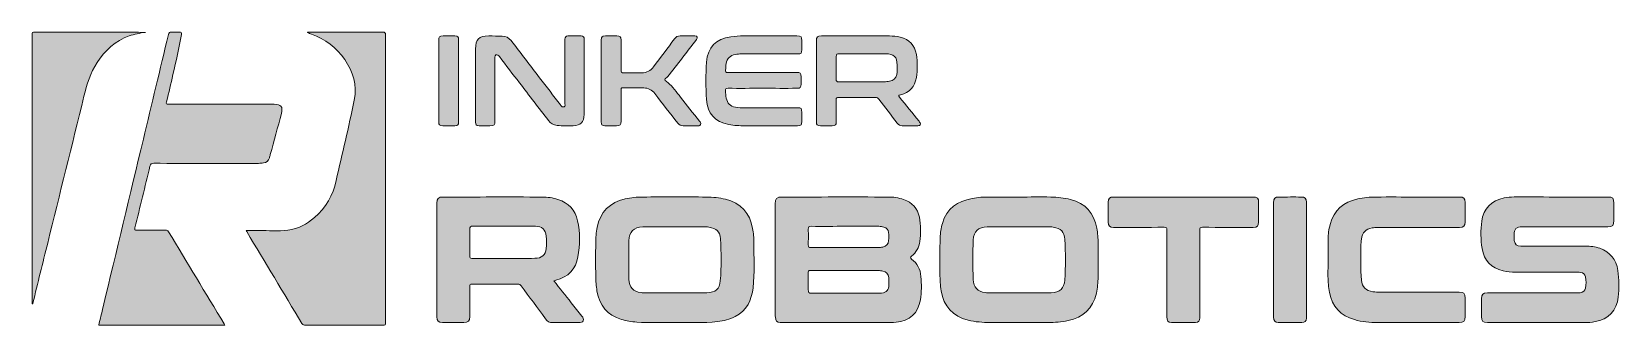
# Model space of a CAD drawing. Header units: inches. Extents: x -328 to 2803, y 282 to 860.
import ezdxf

# ---------------------------------------------------------------- set-up
doc = ezdxf.new("R2010")
doc.units = ezdxf.units.IN
doc.header["$MEASUREMENT"] = 0
doc.layers.add('Layer 1', color=7, linetype='Continuous')

msp = doc.modelspace()

# ---------------------------------------------------------------- hatches: boundary and pattern name
at = {"layer": 'Layer 1', "true_color": 0x0172bc}
h = msp.add_hatch(color=152, dxfattribs=at)
h.dxf.hatch_style = 2
edge = h.paths.add_edge_path()
edge.add_spline(control_points=[(-327.5, 323.7), (-327.5, 325.7), (-327.5, 327.7), (-327.5, 329.7), (-327.5, 504.1), (-327.5, 678.6), (-327.5, 853.1), (-327.5, 860.5), (-328.3, 859.5), (-321.2, 859.5), (-248.9, 859.5), (-176.6, 859.5), (-104.2, 859.3), (-114.9, 857.6), (-125.7, 856), (-136, 852.3), (-163.5, 842.6), (-183.6, 823.9), (-199.3, 799.8), (-212.7, 779.4), (-219.6, 756.8), (-225.3, 733.3), (-248.9, 636.7), (-273, 540.3), (-296.9, 443.7), (-306.7, 404.2), (-316.4, 364.6), (-326.2, 325.1), (-326.3, 324.6), (-326.5, 324.2), (-326.7, 323.8), (-326.9, 323.7), (-327.2, 323.7), (-327.5, 323.7)], knot_values=[0, 0, 0, 0, 1, 1, 1, 2, 2, 2, 3, 3, 3, 4, 4, 4, 5, 5, 5, 6, 6, 6, 7, 7, 7, 8, 8, 8, 9, 9, 9, 10, 10, 10, 11, 11, 11, 11], degree=3, periodic=1)
h = msp.add_hatch(color=152, dxfattribs=at)
h.dxf.hatch_style = 2
edge = h.paths.add_edge_path()
edge.add_spline(control_points=[(52.4, 281.8), (-30.6, 281.8), (-113.1, 281.8), (-196.2, 281.8), (-193.3, 293.9), (-190.4, 305.8), (-187.6, 317.6), (-161.1, 427.9), (-134.7, 538.2), (-108.2, 648.5), (-91.7, 717.4), (-75.1, 786.2), (-58.7, 855.1), (-57.8, 858.6), (-56.6, 859.8), (-53.1, 859.6), (-47.8, 859.3), (-42.4, 859.4), (-37.1, 859.6), (-33.4, 859.8), (-32.2, 859.2), (-32.9, 854.9), (-37.4, 828.4), (-43.8, 802.2), (-49.8, 775.9), (-53.8, 758.1), (-58, 740.3), (-62.5, 722.5), (-63.7, 717.9), (-62.5, 717.4), (-58.3, 717.5), (11, 717.6), (80.3, 717.5), (149.6, 717.5), (163.4, 717.5), (167.6, 712.7), (164.1, 699.3), (157.1, 672.2), (149.6, 645.3), (142.3, 618.4), (141.7, 616.1), (141.2, 613.8), (140.5, 611.6), (138.5, 606), (134.8, 602.3), (128.7, 601.6), (125.5, 601.2), (122.4, 600.9), (119.2, 600.9), (50.2, 600.8), (-18.8, 600.8), (-87.7, 601), (-92.2, 601), (-94, 599.9), (-95.1, 595.4), (-104.9, 554.8), (-114.9, 514.3), (-124.9, 473.8), (-125.9, 469.8), (-125.1, 468.7), (-120.9, 468.8), (-102.1, 469), (-83.2, 468.8), (-64.4, 468.9), (-61.8, 468.9), (-59.9, 468.6), (-58.3, 465.9), (-21.8, 405.3), (14.7, 344.8), (51.2, 284.2), (51.6, 283.6), (51.8, 283), (52.4, 281.8)], knot_values=[0, 0, 0, 0, 1, 1, 1, 2, 2, 2, 3, 3, 3, 4, 4, 4, 5, 5, 5, 6, 6, 6, 7, 7, 7, 8, 8, 8, 9, 9, 9, 10, 10, 10, 11, 11, 11, 12, 12, 12, 13, 13, 13, 14, 14, 14, 15, 15, 15, 16, 16, 16, 17, 17, 17, 18, 18, 18, 19, 19, 19, 20, 20, 20, 21, 21, 21, 22, 22, 22, 23, 23, 23, 24, 24, 24, 24], degree=3, periodic=1)
at = {"layer": 'Layer 1', "true_color": 0x01bdf1}
h = msp.add_hatch(color=140, dxfattribs=at)
h.dxf.hatch_style = 2
edge = h.paths.add_edge_path()
edge.add_spline(control_points=[(215.9, 859.5), (221.7, 859.5), (227.5, 859.5), (233.2, 859.5), (276.7, 859.5), (320.2, 859.5), (363.7, 859.6), (368.3, 859.7), (369.8, 858.9), (369.8, 853.8), (369.7, 664.9), (369.7, 475.9), (369.8, 287), (369.8, 282.4), (368.6, 281.6), (364.3, 281.6), (313.3, 281.7), (262.3, 281.7), (211.4, 281.7), (208.6, 281.7), (206.5, 281.7), (204.7, 284.7), (168.5, 345.2), (132.1, 405.7), (95.8, 466.2), (95.5, 466.8), (95.2, 467.4), (94.7, 468.4), (103.2, 468.4), (111.4, 468.5), (119.5, 468.4), (138.6, 468.3), (157.7, 466.9), (176.9, 469.1), (197.4, 471.5), (214, 481.2), (229.3, 493.9), (252.4, 513), (265.7, 537.8), (272.2, 566.9), (284, 619.8), (297, 672.4), (308, 725.5), (314.1, 755.2), (305.5, 781.5), (289, 805.7), (272.8, 829.7), (250.2, 845.6), (223.3, 855.7), (220.8, 856.7), (218.3, 857.8), (215.7, 858.8), (215.8, 859.1), (215.9, 859.3), (215.9, 859.5)], knot_values=[0, 0, 0, 0, 1, 1, 1, 2, 2, 2, 3, 3, 3, 4, 4, 4, 5, 5, 5, 6, 6, 6, 7, 7, 7, 8, 8, 8, 9, 9, 9, 10, 10, 10, 11, 11, 11, 12, 12, 12, 13, 13, 13, 14, 14, 14, 15, 15, 15, 16, 16, 16, 17, 17, 17, 18, 18, 18, 18], degree=3, periodic=1)
at = {"layer": 'Layer 1', "true_color": 0x0172bc}
h = msp.add_hatch(color=152, dxfattribs=at)
h.dxf.hatch_style = 2
edge = h.paths.add_edge_path()
edge.add_spline(control_points=[(474.5, 764), (474.5, 790.4), (474.5, 816.9), (474.5, 843.4), (474.5, 851.2), (475.6, 852.2), (483.5, 852.2), (491.2, 852.3), (498.9, 852.3), (506.5, 852.2), (512.3, 852.1), (513.7, 850.7), (513.7, 845.1), (513.7, 790.8), (513.7, 736.5), (513.7, 682.2), (513.7, 676.7), (512.3, 675.2), (506.5, 675.2), (498.5, 675.1), (490.5, 675.1), (482.5, 675.1), (475.9, 675.2), (474.6, 676.5), (474.6, 683), (474.5, 710), (474.5, 737), (474.5, 764)], knot_values=[0, 0, 0, 0, 1, 1, 1, 2, 2, 2, 3, 3, 3, 4, 4, 4, 5, 5, 5, 6, 6, 6, 7, 7, 7, 8, 8, 8, 9, 9, 9, 9], degree=3, periodic=1)
h = msp.add_hatch(color=152, dxfattribs=at)
h.dxf.hatch_style = 2
edge = h.paths.add_edge_path()
edge.add_spline(control_points=[(547.1, 755.4), (547.1, 779), (547.1, 802.7), (547.1, 826.3), (547.2, 846.1), (553.3, 852.3), (573.2, 852.2), (582, 852.2), (590.8, 852), (599.7, 851.9), (607, 851.8), (612.8, 848.7), (617.3, 843), (636.1, 818.6), (654.8, 794.2), (673.6, 769.7), (687.3, 751.9), (700.9, 734), (714.6, 716.2), (715.3, 715.3), (716, 714.3), (716.8, 713.5), (718.3, 712), (720.3, 712.3), (722, 712.7), (724.4, 713.4), (723.5, 715.8), (723.5, 717.5), (723.5, 758.8), (723.5, 800.1), (723.5, 841.4), (723.5, 842.9), (723.6, 844.4), (723.5, 845.9), (723.4, 850), (725.4, 852.2), (729.5, 852.2), (738.2, 852.3), (746.8, 852.3), (755.5, 852.2), (759.9, 852.2), (761.7, 849.9), (761.7, 845.6), (761.6, 796.6), (761.6, 747.6), (761.6, 698.7), (761.6, 698.2), (761.6, 697.7), (761.5, 697.2), (760.7, 681.7), (755, 675.8), (739.6, 675.2), (729.2, 674.9), (718.7, 674.8), (708.2, 675.6), (700.8, 676.2), (695.4, 679.9), (691, 685.5), (672, 710.2), (653, 734.8), (634, 759.5), (620.7, 776.8), (607.4, 794.1), (594.1, 811.4), (593.3, 812.4), (592.5, 813.6), (591.4, 814.3), (587.9, 816.4), (585.5, 814.7), (585.5, 810.1), (585.5, 768.4), (585.5, 726.8), (585.5, 685.1), (585.5, 675.9), (584.7, 675.1), (575.6, 675.1), (568.5, 675.1), (561.3, 675), (554.1, 675.2), (548.5, 675.3), (547.2, 676.7), (547.2, 682.4), (547.1, 706.7), (547.1, 731), (547.1, 755.4)], knot_values=[0, 0, 0, 0, 1, 1, 1, 2, 2, 2, 3, 3, 3, 4, 4, 4, 5, 5, 5, 6, 6, 6, 7, 7, 7, 8, 8, 8, 9, 9, 9, 10, 10, 10, 11, 11, 11, 12, 12, 12, 13, 13, 13, 14, 14, 14, 15, 15, 15, 16, 16, 16, 17, 17, 17, 18, 18, 18, 19, 19, 19, 20, 20, 20, 21, 21, 21, 22, 22, 22, 23, 23, 23, 24, 24, 24, 25, 25, 25, 26, 26, 26, 27, 27, 27, 28, 28, 28, 28], degree=3, periodic=1)
h = msp.add_hatch(color=152, dxfattribs=at)
h.dxf.hatch_style = 2
edge = h.paths.add_edge_path()
edge.add_spline(control_points=[(795.1, 763.6), (795.1, 790.4), (795.1, 817.3), (795.1, 844.1), (795.2, 851), (796.3, 852.2), (803.3, 852.2), (810.8, 852.3), (818.3, 852.3), (825.7, 852.2), (833, 852.2), (834.2, 851), (834.2, 843.9), (834.3, 824.2), (834.4, 804.6), (834.1, 784.9), (834.1, 780.5), (835.2, 779.3), (839.6, 779.4), (851.5, 779.8), (863.3, 779.7), (875.1, 779.5), (885.2, 779.4), (892.5, 783.6), (898.4, 791.6), (912.1, 810), (926.1, 828.3), (939.7, 846.8), (942.6, 850.7), (945.8, 852.4), (950.6, 852.3), (960.2, 852.1), (969.9, 852.4), (979.6, 852.2), (984.7, 852.1), (986.2, 849.1), (983.1, 845), (964, 820.7), (945.5, 795.8), (925.9, 771.8), (924.1, 769.7), (920.3, 768.3), (920.7, 765.7), (921.1, 763.7), (924.5, 762.3), (926.5, 760.6), (936.3, 752.1), (943.4, 741.4), (951.5, 731.4), (964, 715.8), (976.3, 700.1), (988.7, 684.4), (990.3, 682.3), (992.5, 680.3), (991.1, 677.3), (989.7, 674.4), (986.9, 675.2), (984.5, 675.2), (975.1, 675.1), (965.8, 675.3), (956.5, 675.1), (951.9, 675), (948.7, 676.6), (945.9, 680.3), (931.1, 699.7), (915.9, 718.9), (901, 738.4), (895.3, 745.8), (888, 749.6), (878.8, 749.7), (865.1, 749.8), (851.4, 749.7), (837.8, 749.9), (834.2, 750), (834.2, 748.2), (834.2, 745.6), (834.3, 725.1), (834.3, 704.6), (834.3, 684.1), (834.2, 676.2), (833.2, 675.2), (825.4, 675.1), (817.7, 675.1), (810.1, 675.1), (802.4, 675.2), (796.4, 675.2), (795.2, 676.6), (795.2, 682.6), (795.1, 709.6), (795.1, 736.6), (795.1, 763.6)], knot_values=[0, 0, 0, 0, 1, 1, 1, 2, 2, 2, 3, 3, 3, 4, 4, 4, 5, 5, 5, 6, 6, 6, 7, 7, 7, 8, 8, 8, 9, 9, 9, 10, 10, 10, 11, 11, 11, 12, 12, 12, 13, 13, 13, 14, 14, 14, 15, 15, 15, 16, 16, 16, 17, 17, 17, 18, 18, 18, 19, 19, 19, 20, 20, 20, 21, 21, 21, 22, 22, 22, 23, 23, 23, 24, 24, 24, 25, 25, 25, 26, 26, 26, 27, 27, 27, 28, 28, 28, 29, 29, 29, 30, 30, 30, 30], degree=3, periodic=1)
h = msp.add_hatch(color=152, dxfattribs=at)
h.dxf.hatch_style = 2
edge = h.paths.add_edge_path()
edge.add_spline(control_points=[(1113.1, 748.9), (1090.5, 748.9), (1067.8, 748.8), (1045.2, 748.9), (1041.3, 749), (1039.7, 748), (1040.2, 744), (1040.8, 739.2), (1040.6, 734.4), (1041.6, 729.6), (1043.8, 719.2), (1049.3, 713.7), (1059.8, 711.7), (1065.9, 710.5), (1072, 710.6), (1078.2, 710.6), (1112.7, 710.5), (1147.2, 710.5), (1181.7, 710.5), (1189.9, 710.5), (1190.7, 709.7), (1190.7, 701.3), (1190.7, 695.3), (1190.7, 689.3), (1190.7, 683.3), (1190.7, 676.5), (1189.4, 675.2), (1182.5, 675.1), (1147.8, 675.1), (1113.2, 675.1), (1078.5, 675.1), (1067.9, 675.1), (1057.2, 675.3), (1046.7, 677.4), (1019, 682.9), (1004.7, 698.7), (1002.8, 727), (1001.1, 751.4), (1001.1, 775.9), (1002.8, 800.4), (1004.8, 829.5), (1021.6, 846.9), (1050.8, 850.7), (1059.2, 851.8), (1067.7, 852.2), (1076.2, 852.2), (1111.2, 852.3), (1146.2, 852.3), (1181.2, 852.2), (1189.8, 852.2), (1190.7, 851.3), (1190.7, 842.9), (1190.7, 836.9), (1190.7, 830.9), (1190.7, 824.9), (1190.7, 818.1), (1189.4, 816.7), (1182.5, 816.7), (1145.5, 816.7), (1108.6, 816.7), (1071.6, 816.7), (1067.5, 816.7), (1063.6, 816.3), (1059.6, 815.6), (1049.1, 813.7), (1043.8, 808.1), (1041.5, 797.6), (1040.6, 793.3), (1040.8, 789), (1040.3, 784.7), (1039.8, 781.3), (1041, 780.1), (1044.6, 780.2), (1060.8, 780.3), (1076.9, 780.2), (1093.1, 780.2), (1122.3, 780.2), (1151.4, 780.3), (1180.6, 780.2), (1188.2, 780.2), (1189.2, 779.2), (1189.3, 771.6), (1189.3, 766.7), (1189.3, 761.9), (1189.2, 757.1), (1189.2, 750.1), (1188, 748.9), (1181.1, 748.9), (1158.5, 748.8), (1135.8, 748.9), (1113.1, 748.9)], knot_values=[0, 0, 0, 0, 1, 1, 1, 2, 2, 2, 3, 3, 3, 4, 4, 4, 5, 5, 5, 6, 6, 6, 7, 7, 7, 8, 8, 8, 9, 9, 9, 10, 10, 10, 11, 11, 11, 12, 12, 12, 13, 13, 13, 14, 14, 14, 15, 15, 15, 16, 16, 16, 17, 17, 17, 18, 18, 18, 19, 19, 19, 20, 20, 20, 21, 21, 21, 22, 22, 22, 23, 23, 23, 24, 24, 24, 25, 25, 25, 26, 26, 26, 27, 27, 27, 28, 28, 28, 29, 29, 29, 30, 30, 30, 30], degree=3, periodic=1)
h = msp.add_hatch(color=152, dxfattribs=at)
h.dxf.hatch_style = 2
edge = h.paths.add_edge_path()
edge.add_spline(control_points=[(1219.5, 762.9), (1219.5, 789.3), (1219.5, 815.6), (1219.5, 841.9), (1219.5, 850.5), (1221.3, 852.2), (1229.7, 852.2), (1274.4, 852.3), (1319.1, 852.3), (1363.7, 852.2), (1370.7, 852.2), (1377.7, 851.6), (1384.5, 850), (1403.1, 845.7), (1413.6, 833.8), (1416.7, 815.5), (1419.2, 800.4), (1419.1, 785.3), (1416.7, 770.2), (1413.8, 752.1), (1403.3, 740.5), (1385.4, 736.2), (1381.4, 735.2), (1380.7, 734.7), (1383.5, 731.2), (1396.5, 715.5), (1409.2, 699.7), (1422, 683.9), (1423.6, 681.9), (1425.5, 680), (1424.1, 677.2), (1422.8, 674.7), (1420.2, 675.2), (1417.9, 675.2), (1408.2, 675.1), (1398.6, 675.3), (1388.9, 675.1), (1384.5, 675), (1381.5, 676.7), (1378.9, 680.2), (1367, 696.1), (1354.8, 711.7), (1342.9, 727.6), (1341.1, 730), (1339.3, 730.9), (1336.3, 730.9), (1312, 730.8), (1287.7, 730.8), (1263.3, 730.9), (1259.7, 731), (1258.5, 730.2), (1258.6, 726.3), (1258.9, 712), (1258.7, 697.7), (1258.7, 683.3), (1258.7, 676.4), (1257.5, 675.2), (1250.6, 675.1), (1242.9, 675.1), (1235.2, 675.1), (1227.6, 675.1), (1220.7, 675.2), (1219.5, 676.4), (1219.5, 683.4), (1219.5, 709.9), (1219.5, 736.4), (1219.5, 762.9)], knot_values=[0, 0, 0, 0, 1, 1, 1, 2, 2, 2, 3, 3, 3, 4, 4, 4, 5, 5, 5, 6, 6, 6, 7, 7, 7, 8, 8, 8, 9, 9, 9, 10, 10, 10, 11, 11, 11, 12, 12, 12, 13, 13, 13, 14, 14, 14, 15, 15, 15, 16, 16, 16, 17, 17, 17, 18, 18, 18, 19, 19, 19, 20, 20, 20, 21, 21, 21, 22, 22, 22, 22], degree=3, periodic=1)
edge = h.paths.add_edge_path()
edge.add_spline(control_points=[(1311.4, 817.1), (1295.7, 817.1), (1280, 817), (1264.4, 817.2), (1260.2, 817.3), (1258.5, 816.2), (1258.6, 811.7), (1258.9, 796.7), (1258.9, 781.7), (1258.6, 766.7), (1258.5, 762.7), (1259.7, 761.7), (1263.6, 761.8), (1293.4, 761.9), (1323.2, 761.8), (1353, 761.9), (1356.5, 761.9), (1360, 762.2), (1363.5, 762.8), (1371.1, 763.9), (1376.1, 768.1), (1378, 775.9), (1379.6, 782.1), (1378.8, 788.5), (1378.8, 794.8), (1378.9, 810.7), (1372.4, 817.1), (1356.3, 817.1), (1341.3, 817.2), (1326.4, 817.1), (1311.4, 817.1)], knot_values=[0, 0, 0, 0, 1, 1, 1, 2, 2, 2, 3, 3, 3, 4, 4, 4, 5, 5, 5, 6, 6, 6, 7, 7, 7, 8, 8, 8, 9, 9, 9, 10, 10, 10, 10], degree=3, periodic=1)
at = {"layer": 'Layer 1', "true_color": 0x01bdf1}
h = msp.add_hatch(color=140, dxfattribs=at)
h.dxf.hatch_style = 2
edge = h.paths.add_edge_path()
edge.add_spline(control_points=[(701.7, 369.2), (713.4, 354.5), (724.6, 340.3), (735.9, 326.1), (742.9, 317.2), (749.9, 308.3), (757, 299.5), (759.3, 296.7), (760.9, 293.8), (759.3, 290.4), (757.7, 287), (754.4, 286.8), (751.1, 286.8), (734, 286.9), (716.8, 286.9), (699.6, 286.8), (693.2, 286.7), (688.7, 289.2), (684.9, 294.4), (669.2, 316.1), (653.1, 337.6), (637.3, 359.2), (635.4, 361.8), (633.5, 362.8), (630.3, 362.8), (600.3, 362.6), (570.3, 362.6), (540.3, 362.8), (536.7, 362.8), (535.6, 362.1), (535.6, 358.2), (535.8, 338.4), (535.7, 318.5), (535.7, 298.7), (535.7, 289.4), (533.1, 286.9), (523.8, 286.9), (509.8, 286.8), (495.8, 286.8), (481.8, 286.9), (473.5, 286.9), (470.7, 289.7), (470.7, 298), (470.7, 372.9), (470.7, 447.7), (470.7, 522.5), (470.7, 531.4), (473.8, 534.5), (482.7, 534.5), (548, 534.5), (613.3, 534.6), (678.7, 534.5), (689.2, 534.5), (699.5, 532.9), (709.6, 529.7), (730.7, 523.1), (744, 509), (748.5, 487.5), (753.5, 464), (753.2, 440.1), (749.2, 416.5), (745, 392), (729.9, 376.7), (705.7, 370.4), (704.6, 370.1), (703.5, 369.7), (701.7, 369.2)], knot_values=[0, 0, 0, 0, 1, 1, 1, 2, 2, 2, 3, 3, 3, 4, 4, 4, 5, 5, 5, 6, 6, 6, 7, 7, 7, 8, 8, 8, 9, 9, 9, 10, 10, 10, 11, 11, 11, 12, 12, 12, 13, 13, 13, 14, 14, 14, 15, 15, 15, 16, 16, 16, 17, 17, 17, 18, 18, 18, 19, 19, 19, 20, 20, 20, 21, 21, 21, 22, 22, 22, 22], degree=3, periodic=1)
edge = h.paths.add_edge_path()
edge.add_spline(control_points=[(602.5, 413.5), (605.9, 413.5), (609.2, 413.5), (612.5, 413.5), (629.7, 413.5), (646.9, 413.4), (664, 413.6), (678, 413.7), (684.9, 419.6), (686.3, 432.7), (687.2, 440.9), (687.2, 449.3), (686.3, 457.6), (685, 470.5), (678.4, 476.7), (665.2, 476.8), (624, 477), (582.9, 477), (541.7, 477.1), (537.3, 477.2), (535.6, 475.5), (535.6, 470.9), (535.8, 453.2), (535.8, 435.6), (535.6, 417.9), (535.6, 414.4), (536.5, 413.4), (540, 413.5), (560.9, 413.6), (581.7, 413.5), (602.5, 413.5)], knot_values=[0, 0, 0, 0, 1, 1, 1, 2, 2, 2, 3, 3, 3, 4, 4, 4, 5, 5, 5, 6, 6, 6, 7, 7, 7, 8, 8, 8, 9, 9, 9, 10, 10, 10, 10], degree=3, periodic=1)
h = msp.add_hatch(color=140, dxfattribs=at)
h.dxf.hatch_style = 2
edge = h.paths.add_edge_path()
edge.add_spline(control_points=[(940.6, 286.7), (914.9, 287.3), (890, 286), (865.2, 287.7), (854.9, 288.4), (844.7, 290.1), (834.8, 293), (806.7, 301.3), (791.7, 320.9), (786.7, 349.1), (785, 358.8), (784.3, 368.6), (784.2, 378.4), (784, 400.1), (784, 421.8), (784.2, 443.4), (784.2, 453.9), (785.1, 464.4), (787.1, 474.7), (793.2, 505.5), (811.8, 523.9), (842.3, 530.6), (853.7, 533.1), (865.3, 534.4), (877, 534.5), (919, 534.6), (961, 534.6), (1002.9, 534.5), (1015.4, 534.4), (1027.8, 532.9), (1040, 530), (1070.9, 522.8), (1088.3, 503.1), (1093.7, 472.2), (1095.3, 463.3), (1096.2, 454.3), (1096.1, 445.4), (1095.9, 415.4), (1098, 385.4), (1094.6, 355.5), (1091.8, 331.3), (1082.5, 310.5), (1059.4, 298.6), (1048.4, 293), (1036.7, 290.1), (1024.5, 288.7), (996.3, 285.3), (968, 287.6), (940.6, 286.7)], knot_values=[0, 0, 0, 0, 1, 1, 1, 2, 2, 2, 3, 3, 3, 4, 4, 4, 5, 5, 5, 6, 6, 6, 7, 7, 7, 8, 8, 8, 9, 9, 9, 10, 10, 10, 11, 11, 11, 12, 12, 12, 13, 13, 13, 14, 14, 14, 15, 15, 15, 16, 16, 16, 16], degree=3, periodic=1)
edge = h.paths.add_edge_path()
edge.add_spline(control_points=[(940.2, 345.6), (940.2, 345.6), (940.2, 345.6), (940.2, 345.7), (961.4, 345.7), (982.5, 345.3), (1003.7, 345.8), (1020.3, 346.2), (1028.7, 353), (1030, 369.3), (1032.4, 396.8), (1032.2, 424.6), (1030.1, 452.1), (1029, 467.2), (1022.4, 472.4), (1007.6, 475.1), (1003.6, 475.8), (999.6, 475.8), (995.6, 475.8), (960.3, 475.9), (925, 475.9), (889.7, 475.8), (885.5, 475.8), (881.3, 475.9), (877.2, 475.6), (858.9, 474.6), (850.7, 466.4), (849.6, 448.1), (849.3, 443), (849.3, 437.8), (849.3, 432.6), (849.4, 412.6), (849.1, 392.6), (849.8, 372.6), (850.4, 355.9), (857.7, 348.3), (873.8, 345.9), (875.2, 345.7), (876.7, 345.6), (878.2, 345.6), (898.9, 345.6), (919.6, 345.6), (940.2, 345.6)], knot_values=[0, 0, 0, 0, 1, 1, 1, 2, 2, 2, 3, 3, 3, 4, 4, 4, 5, 5, 5, 6, 6, 6, 7, 7, 7, 8, 8, 8, 9, 9, 9, 10, 10, 10, 11, 11, 11, 12, 12, 12, 13, 13, 13, 14, 14, 14, 14], degree=3, periodic=1)
h = msp.add_hatch(color=140, dxfattribs=at)
h.dxf.hatch_style = 2
edge = h.paths.add_edge_path()
edge.add_spline(control_points=[(1138.5, 411.2), (1138.5, 447.9), (1138.5, 484.5), (1138.5, 521.2), (1138.5, 532), (1141, 534.5), (1151.7, 534.5), (1221.2, 534.5), (1290.7, 534.6), (1360.1, 534.5), (1370.8, 534.5), (1381.4, 533.1), (1391.6, 529.7), (1408.7, 523.9), (1419.2, 512.2), (1422.6, 494.5), (1425.7, 478.7), (1425.5, 462.7), (1423.4, 446.8), (1421.9, 435.2), (1416.3, 425.3), (1407.3, 417.7), (1404.8, 415.5), (1404.1, 414.4), (1407.3, 412), (1418.6, 403.5), (1424.7, 391.9), (1425.7, 377.9), (1426.8, 362.5), (1427.3, 347), (1424.8, 331.6), (1420.4, 305.3), (1403.5, 290), (1376.7, 287.7), (1369.7, 287.1), (1362.7, 286.8), (1355.7, 286.8), (1288.3, 286.9), (1220.8, 286.8), (1153.3, 286.9), (1151.6, 286.9), (1149.9, 286.8), (1148.3, 286.9), (1141.6, 287.5), (1138.8, 290.5), (1138.6, 297.2), (1138.5, 298.7), (1138.5, 300.2), (1138.5, 301.7), (1138.5, 338.2), (1138.5, 374.7), (1138.5, 411.2)], knot_values=[0, 0, 0, 0, 1, 1, 1, 2, 2, 2, 3, 3, 3, 4, 4, 4, 5, 5, 5, 6, 6, 6, 7, 7, 7, 8, 8, 8, 9, 9, 9, 10, 10, 10, 11, 11, 11, 12, 12, 12, 13, 13, 13, 14, 14, 14, 15, 15, 15, 16, 16, 16, 17, 17, 17, 17], degree=3, periodic=1)
edge = h.paths.add_edge_path()
edge.add_spline(control_points=[(1277, 344.9), (1299.5, 344.9), (1321.9, 344.8), (1344.4, 344.9), (1355.2, 344.9), (1361.3, 349.1), (1362.2, 357.7), (1362.9, 363.7), (1362.7, 369.7), (1362.2, 375.7), (1361.6, 382.6), (1357.2, 386.7), (1350.6, 388.4), (1347.7, 389.1), (1344.7, 389.5), (1341.7, 389.5), (1297.1, 389.6), (1252.4, 389.5), (1207.8, 389.6), (1204.1, 389.6), (1203.4, 388.3), (1203.5, 385), (1203.7, 374), (1203.5, 363), (1203.5, 352), (1203.6, 345.2), (1203.9, 344.9), (1210.5, 344.9), (1232.7, 344.8), (1254.8, 344.9), (1277, 344.9)], knot_values=[0, 0, 0, 0, 1, 1, 1, 2, 2, 2, 3, 3, 3, 4, 4, 4, 5, 5, 5, 6, 6, 6, 7, 7, 7, 8, 8, 8, 9, 9, 9, 10, 10, 10, 10], degree=3, periodic=1)
edge = h.paths.add_edge_path()
edge.add_spline(control_points=[(1277.4, 476.7), (1254.8, 476.7), (1232.1, 476.6), (1209.5, 476.7), (1205.2, 476.8), (1203.4, 475.2), (1203.5, 470.9), (1203.7, 460.6), (1203.8, 450.2), (1203.4, 439.9), (1203.3, 435.7), (1204.7, 434.7), (1208.7, 434.8), (1252.7, 434.9), (1296.7, 434.8), (1340.7, 434.9), (1344, 434.9), (1347.4, 435.3), (1350.6, 435.9), (1357.7, 437.4), (1361.1, 441.2), (1361.9, 448.6), (1362.5, 453.9), (1362.5, 459.2), (1361.8, 464.5), (1361.1, 470), (1357.9, 473.5), (1352.7, 475.3), (1349.4, 476.4), (1345.9, 476.7), (1342.4, 476.7), (1320.7, 476.7), (1299.1, 476.7), (1277.4, 476.7)], knot_values=[0, 0, 0, 0, 1, 1, 1, 2, 2, 2, 3, 3, 3, 4, 4, 4, 5, 5, 5, 6, 6, 6, 7, 7, 7, 8, 8, 8, 9, 9, 9, 10, 10, 10, 11, 11, 11, 11], degree=3, periodic=1)
h = msp.add_hatch(color=140, dxfattribs=at)
h.dxf.hatch_style = 2
edge = h.paths.add_edge_path()
edge.add_spline(control_points=[(1619.5, 534.5), (1640.4, 534.5), (1661.2, 534.7), (1682, 534.5), (1695.2, 534.3), (1708.3, 532.9), (1721.1, 529.6), (1750.5, 522), (1767.2, 502.8), (1772.6, 473.2), (1774.5, 463.2), (1775.2, 453), (1775.3, 442.9), (1775.3, 420.9), (1775.4, 398.9), (1775.2, 376.9), (1775.2, 366.1), (1774.1, 355.3), (1771.8, 344.7), (1765.2, 314.2), (1745.9, 297), (1715.9, 290.7), (1702.9, 288), (1689.6, 286.9), (1676.3, 286.9), (1638.3, 286.8), (1600.3, 286.7), (1562.3, 286.9), (1547.6, 287), (1533, 288.1), (1518.7, 291.7), (1488.5, 299.3), (1470.8, 318.7), (1465.7, 349.6), (1463.9, 360.5), (1463.3, 371.4), (1463.2, 382.4), (1463, 406.4), (1462.7, 430.4), (1463.7, 454.4), (1464.1, 463.9), (1465.6, 473.2), (1468.1, 482.4), (1476.4, 512.2), (1497.8, 526.5), (1526.8, 531.6), (1538.3, 533.7), (1549.9, 534.6), (1561.6, 534.5), (1580.9, 534.5), (1600.2, 534.5), (1619.5, 534.5)], knot_values=[0, 0, 0, 0, 1, 1, 1, 2, 2, 2, 3, 3, 3, 4, 4, 4, 5, 5, 5, 6, 6, 6, 7, 7, 7, 8, 8, 8, 9, 9, 9, 10, 10, 10, 11, 11, 11, 12, 12, 12, 13, 13, 13, 14, 14, 14, 15, 15, 15, 16, 16, 16, 17, 17, 17, 17], degree=3, periodic=1)
edge = h.paths.add_edge_path()
edge.add_spline(control_points=[(1619.4, 345.5), (1619.4, 345.6), (1619.4, 345.6), (1619.4, 345.7), (1640.5, 345.7), (1661.7, 345.3), (1682.9, 345.8), (1699.7, 346.2), (1708.4, 354.4), (1709.5, 370.8), (1711.4, 397.4), (1711.3, 424.1), (1709.6, 450.7), (1708.5, 465.9), (1701.8, 472.6), (1686.7, 475), (1682.9, 475.6), (1679, 475.8), (1675.2, 475.8), (1650.4, 475.9), (1625.6, 475.9), (1600.7, 475.8), (1586.1, 475.8), (1571.4, 476.1), (1556.7, 475.6), (1538.7, 475), (1529.8, 467.1), (1528.9, 449.6), (1527.6, 423.8), (1527.6, 397.9), (1528.9, 372.1), (1529.7, 355.7), (1536.8, 348.4), (1552.4, 346), (1554.2, 345.7), (1556.1, 345.6), (1557.9, 345.6), (1578.4, 345.5), (1598.9, 345.5), (1619.4, 345.5)], knot_values=[0, 0, 0, 0, 1, 1, 1, 2, 2, 2, 3, 3, 3, 4, 4, 4, 5, 5, 5, 6, 6, 6, 7, 7, 7, 8, 8, 8, 9, 9, 9, 10, 10, 10, 11, 11, 11, 12, 12, 12, 13, 13, 13, 13], degree=3, periodic=1)
h = msp.add_hatch(color=140, dxfattribs=at)
h.dxf.hatch_style = 2
edge = h.paths.add_edge_path()
edge.add_spline(control_points=[(1943.3, 534.5), (1988.9, 534.5), (2034.6, 534.5), (2080.3, 534.5), (2089.6, 534.5), (2091.8, 532.3), (2091.9, 523.1), (2091.9, 510.5), (2091.9, 497.8), (2091.8, 485.1), (2091.8, 477.1), (2089.4, 474.7), (2081.4, 474.7), (2047.9, 474.7), (2014.4, 474.6), (1980.9, 474.8), (1976.7, 474.8), (1975.8, 473.6), (1975.8, 469.5), (1975.9, 413.5), (1975.9, 357.5), (1975.9, 301.5), (1975.9, 299.7), (1975.9, 297.9), (1975.8, 296), (1975.5, 290.1), (1973.1, 287.1), (1967.3, 287), (1951.5, 286.7), (1935.7, 286.7), (1919.8, 287), (1913.3, 287.1), (1910.9, 290.6), (1910.9, 298.2), (1910.8, 336.7), (1910.9, 375.2), (1910.9, 413.7), (1910.9, 432.3), (1910.7, 451), (1911, 469.7), (1911, 474), (1909.7, 474.8), (1905.7, 474.8), (1872.4, 474.6), (1839, 474.7), (1805.7, 474.7), (1797.8, 474.7), (1795.2, 477.1), (1795.1, 485.2), (1795, 498.2), (1795, 511.2), (1795.1, 524.1), (1795.2, 532.1), (1797.9, 534.5), (1805.8, 534.5), (1851.6, 534.5), (1897.5, 534.5), (1943.3, 534.5)], knot_values=[0, 0, 0, 0, 1, 1, 1, 2, 2, 2, 3, 3, 3, 4, 4, 4, 5, 5, 5, 6, 6, 6, 7, 7, 7, 8, 8, 8, 9, 9, 9, 10, 10, 10, 11, 11, 11, 12, 12, 12, 13, 13, 13, 14, 14, 14, 15, 15, 15, 16, 16, 16, 17, 17, 17, 18, 18, 18, 19, 19, 19, 19], degree=3, periodic=1)
h = msp.add_hatch(color=140, dxfattribs=at)
h.dxf.hatch_style = 2
edge = h.paths.add_edge_path()
edge.add_spline(control_points=[(2121.5, 411.1), (2121.5, 448.4), (2121.5, 485.7), (2121.5, 523.1), (2121.5, 532.3), (2123.8, 534.5), (2133, 534.5), (2147.4, 534.5), (2161.7, 534.6), (2176, 534.5), (2183.4, 534.5), (2186.2, 531.8), (2186.5, 524.3), (2186.6, 521.4), (2186.5, 518.4), (2186.5, 515.4), (2186.5, 443.9), (2186.5, 372.4), (2186.5, 301), (2186.5, 299.2), (2186.6, 297.3), (2186.4, 295.5), (2185.7, 289.7), (2183.2, 287), (2177.3, 286.9), (2161.6, 286.7), (2146, 286.7), (2130.3, 287), (2124, 287), (2121.6, 290.3), (2121.5, 297.7), (2121.5, 335.5), (2121.5, 373.3), (2121.5, 411.1)], knot_values=[0, 0, 0, 0, 1, 1, 1, 2, 2, 2, 3, 3, 3, 4, 4, 4, 5, 5, 5, 6, 6, 6, 7, 7, 7, 8, 8, 8, 9, 9, 9, 10, 10, 10, 11, 11, 11, 11], degree=3, periodic=1)
h = msp.add_hatch(color=140, dxfattribs=at)
h.dxf.hatch_style = 2
edge = h.paths.add_edge_path()
edge.add_spline(control_points=[(2402.9, 534.5), (2431.3, 534.5), (2459.6, 534.5), (2487.9, 534.5), (2496.4, 534.5), (2499.1, 532.2), (2499.2, 523.7), (2499.4, 510.9), (2499.5, 498), (2499.2, 485.2), (2499, 476.9), (2496.4, 474.7), (2488.1, 474.7), (2434.3, 474.6), (2380.5, 474.6), (2326.7, 474.5), (2323, 474.5), (2319.3, 474.1), (2315.7, 473.4), (2302.9, 471.2), (2296.7, 464.6), (2294.7, 451.6), (2293.9, 447), (2293.6, 442.3), (2293.6, 437.7), (2294, 415.3), (2292.3, 393), (2294.7, 370.7), (2296.2, 356.8), (2303.5, 349.6), (2317.4, 347.8), (2322.2, 347.2), (2327, 346.9), (2331.9, 346.9), (2383.7, 346.8), (2435.5, 346.9), (2487.3, 346.9), (2496.8, 346.9), (2499.1, 344.7), (2499.3, 335.1), (2499.4, 323), (2499.4, 310.8), (2499.3, 298.6), (2499.2, 289.3), (2496.5, 286.9), (2487.2, 286.9), (2433.7, 286.8), (2380.2, 286.7), (2326.7, 286.9), (2311.2, 287), (2295.8, 288.4), (2280.8, 292.6), (2253.2, 300.3), (2237.4, 318.5), (2231.8, 346.1), (2229.6, 356.6), (2228.7, 367.2), (2228.7, 377.9), (2228.8, 402.4), (2228.7, 426.9), (2228.9, 451.4), (2229, 461.2), (2230.5, 470.9), (2233, 480.5), (2240.2, 508.9), (2259.3, 524.6), (2287.3, 530.7), (2299.3, 533.3), (2311.6, 534.5), (2323.9, 534.5), (2350.3, 534.6), (2376.6, 534.5), (2402.9, 534.5)], knot_values=[0, 0, 0, 0, 1, 1, 1, 2, 2, 2, 3, 3, 3, 4, 4, 4, 5, 5, 5, 6, 6, 6, 7, 7, 7, 8, 8, 8, 9, 9, 9, 10, 10, 10, 11, 11, 11, 12, 12, 12, 13, 13, 13, 14, 14, 14, 15, 15, 15, 16, 16, 16, 17, 17, 17, 18, 18, 18, 19, 19, 19, 20, 20, 20, 21, 21, 21, 22, 22, 22, 23, 23, 23, 24, 24, 24, 24], degree=3, periodic=1)
h = msp.add_hatch(color=140, dxfattribs=at)
h.dxf.hatch_style = 2
edge = h.paths.add_edge_path()
edge.add_spline(control_points=[(2641.7, 286.8), (2609, 286.8), (2576.4, 286.8), (2543.7, 286.9), (2533.9, 286.9), (2531.6, 289.2), (2531.5, 298.8), (2531.5, 310.5), (2531.5, 322.1), (2531.5, 333.8), (2531.6, 343), (2533.8, 345.3), (2543.1, 345.3), (2602.2, 345.3), (2661.4, 345.3), (2720.5, 345.3), (2722.5, 345.3), (2724.5, 345.3), (2726.5, 345.6), (2732.1, 346.3), (2735.7, 349.5), (2736.7, 354.9), (2738, 362.2), (2738.1, 369.5), (2736.7, 376.8), (2735.8, 382.2), (2732.4, 385.2), (2727, 385.9), (2725.1, 386.1), (2723.3, 386.1), (2721.5, 386.1), (2680.5, 386.1), (2639.5, 386.1), (2598.5, 386.1), (2590.4, 386.2), (2582.2, 386.7), (2574.2, 388.7), (2551.1, 394.6), (2536.8, 409.1), (2532.8, 432.7), (2529.6, 450.6), (2529.9, 469), (2532.1, 486.9), (2535.1, 511.5), (2551.5, 527.5), (2576.5, 532.6), (2582.9, 533.9), (2589.3, 534.6), (2595.8, 534.6), (2657.5, 534.5), (2719.1, 534.5), (2780.8, 534.5), (2790.7, 534.5), (2792.7, 532.5), (2792.7, 522.5), (2792.7, 511), (2792.7, 499.5), (2792.7, 488), (2792.7, 478.2), (2790.4, 475.9), (2780.7, 475.9), (2724.5, 475.8), (2668.4, 475.8), (2612.2, 475.8), (2599.9, 475.8), (2595.9, 471.9), (2595.9, 459.3), (2595.9, 455.9), (2595.8, 452.3), (2596.3, 448.9), (2597.5, 440.7), (2601.2, 437.6), (2609.3, 437.6), (2616.5, 437.5), (2623.7, 437.5), (2630.8, 437.5), (2666.2, 437.5), (2701.5, 437.6), (2736.8, 437.5), (2746.3, 437.5), (2755.8, 436.5), (2764.8, 433.3), (2785.5, 426.1), (2797.2, 411.1), (2800.5, 389.8), (2803.3, 372.3), (2802.8, 354.5), (2801.2, 336.9), (2798.9, 310.5), (2781.9, 293.5), (2755.5, 288.7), (2748.5, 287.5), (2741.4, 286.8), (2734.2, 286.8), (2703.4, 286.9), (2672.5, 286.8), (2641.7, 286.8)], knot_values=[0, 0, 0, 0, 1, 1, 1, 2, 2, 2, 3, 3, 3, 4, 4, 4, 5, 5, 5, 6, 6, 6, 7, 7, 7, 8, 8, 8, 9, 9, 9, 10, 10, 10, 11, 11, 11, 12, 12, 12, 13, 13, 13, 14, 14, 14, 15, 15, 15, 16, 16, 16, 17, 17, 17, 18, 18, 18, 19, 19, 19, 20, 20, 20, 21, 21, 21, 22, 22, 22, 23, 23, 23, 24, 24, 24, 25, 25, 25, 26, 26, 26, 27, 27, 27, 28, 28, 28, 29, 29, 29, 30, 30, 30, 31, 31, 31, 32, 32, 32, 32], degree=3, periodic=1)

# ---------------------------------------------------------------- linework, layer by layer
at = {"layer": 'Layer 1', "lineweight": 0}
for points, knots in [([(-327.5, 323.7), (-327.5, 325.7), (-327.5, 327.7), (-327.5, 329.7), (-327.5, 504.1), (-327.5, 678.6), (-327.5, 853.1), (-327.5, 860.5), (-328.3, 859.5), (-321.2, 859.5), (-248.9, 859.5), (-176.6, 859.5), (-104.2, 859.3), (-114.9, 857.6), (-125.7, 856), (-136, 852.3), (-163.5, 842.6), (-183.6, 823.9), (-199.3, 799.8), (-212.7, 779.4), (-219.6, 756.8), (-225.3, 733.3), (-248.9, 636.7), (-273, 540.3), (-296.9, 443.7), (-306.7, 404.2), (-316.4, 364.6), (-326.2, 325.1), (-326.3, 324.6), (-326.5, 324.2), (-326.7, 323.8), (-326.9, 323.7), (-327.2, 323.7), (-327.5, 323.7)], [0, 0, 0, 0, 1, 1, 1, 2, 2, 2, 3, 3, 3, 4, 4, 4, 5, 5, 5, 6, 6, 6, 7, 7, 7, 8, 8, 8, 9, 9, 9, 10, 10, 10, 11, 11, 11, 11]), ([(52.4, 281.8), (-30.6, 281.8), (-113.1, 281.8), (-196.2, 281.8), (-193.3, 293.9), (-190.4, 305.8), (-187.6, 317.6), (-161.1, 427.9), (-134.7, 538.2), (-108.2, 648.5), (-91.7, 717.4), (-75.1, 786.2), (-58.7, 855.1), (-57.8, 858.6), (-56.6, 859.8), (-53.1, 859.6), (-47.8, 859.3), (-42.4, 859.4), (-37.1, 859.6), (-33.4, 859.8), (-32.2, 859.2), (-32.9, 854.9), (-37.4, 828.4), (-43.8, 802.2), (-49.8, 775.9), (-53.8, 758.1), (-58, 740.3), (-62.5, 722.5), (-63.7, 717.9), (-62.5, 717.4), (-58.3, 717.5), (11, 717.6), (80.3, 717.5), (149.6, 717.5), (163.4, 717.5), (167.6, 712.7), (164.1, 699.3), (157.1, 672.2), (149.6, 645.3), (142.3, 618.4), (141.7, 616.1), (141.2, 613.8), (140.5, 611.6), (138.5, 606), (134.8, 602.3), (128.7, 601.6), (125.5, 601.2), (122.4, 600.9), (119.2, 600.9), (50.2, 600.8), (-18.8, 600.8), (-87.7, 601), (-92.2, 601), (-94, 599.9), (-95.1, 595.4), (-104.9, 554.8), (-114.9, 514.3), (-124.9, 473.8), (-125.9, 469.8), (-125.1, 468.7), (-120.9, 468.8), (-102.1, 469), (-83.2, 468.8), (-64.4, 468.9), (-61.8, 468.9), (-59.9, 468.6), (-58.3, 465.9), (-21.8, 405.3), (14.7, 344.8), (51.2, 284.2), (51.6, 283.6), (51.8, 283), (52.4, 281.8)], [0, 0, 0, 0, 1, 1, 1, 2, 2, 2, 3, 3, 3, 4, 4, 4, 5, 5, 5, 6, 6, 6, 7, 7, 7, 8, 8, 8, 9, 9, 9, 10, 10, 10, 11, 11, 11, 12, 12, 12, 13, 13, 13, 14, 14, 14, 15, 15, 15, 16, 16, 16, 17, 17, 17, 18, 18, 18, 19, 19, 19, 20, 20, 20, 21, 21, 21, 22, 22, 22, 23, 23, 23, 24, 24, 24, 24]), ([(215.9, 859.5), (221.7, 859.5), (227.5, 859.5), (233.2, 859.5), (276.7, 859.5), (320.2, 859.5), (363.7, 859.6), (368.3, 859.7), (369.8, 858.9), (369.8, 853.8), (369.7, 664.9), (369.7, 475.9), (369.8, 287), (369.8, 282.4), (368.6, 281.6), (364.3, 281.6), (313.3, 281.7), (262.3, 281.7), (211.4, 281.7), (208.6, 281.7), (206.5, 281.7), (204.7, 284.7), (168.5, 345.2), (132.1, 405.7), (95.8, 466.2), (95.5, 466.8), (95.2, 467.4), (94.7, 468.4), (103.2, 468.4), (111.4, 468.5), (119.5, 468.4), (138.6, 468.3), (157.7, 466.9), (176.9, 469.1), (197.4, 471.5), (214, 481.2), (229.3, 493.9), (252.4, 513), (265.7, 537.8), (272.2, 566.9), (284, 619.8), (297, 672.4), (308, 725.5), (314.1, 755.2), (305.5, 781.5), (289, 805.7), (272.8, 829.7), (250.2, 845.6), (223.3, 855.7), (220.8, 856.7), (218.3, 857.8), (215.7, 858.8), (215.8, 859.1), (215.9, 859.3), (215.9, 859.5)], [0, 0, 0, 0, 1, 1, 1, 2, 2, 2, 3, 3, 3, 4, 4, 4, 5, 5, 5, 6, 6, 6, 7, 7, 7, 8, 8, 8, 9, 9, 9, 10, 10, 10, 11, 11, 11, 12, 12, 12, 13, 13, 13, 14, 14, 14, 15, 15, 15, 16, 16, 16, 17, 17, 17, 18, 18, 18, 18]), ([(474.5, 764), (474.5, 790.4), (474.5, 816.9), (474.5, 843.4), (474.5, 851.2), (475.6, 852.2), (483.5, 852.2), (491.2, 852.3), (498.9, 852.3), (506.5, 852.2), (512.3, 852.1), (513.7, 850.7), (513.7, 845.1), (513.7, 790.8), (513.7, 736.5), (513.7, 682.2), (513.7, 676.7), (512.3, 675.2), (506.5, 675.2), (498.5, 675.1), (490.5, 675.1), (482.5, 675.1), (475.9, 675.2), (474.6, 676.5), (474.6, 683), (474.5, 710), (474.5, 737), (474.5, 764)], [0, 0, 0, 0, 1, 1, 1, 2, 2, 2, 3, 3, 3, 4, 4, 4, 5, 5, 5, 6, 6, 6, 7, 7, 7, 8, 8, 8, 9, 9, 9, 9]), ([(547.1, 755.4), (547.1, 779), (547.1, 802.7), (547.1, 826.3), (547.2, 846.1), (553.3, 852.3), (573.2, 852.2), (582, 852.2), (590.8, 852), (599.7, 851.9), (607, 851.8), (612.8, 848.7), (617.3, 843), (636.1, 818.6), (654.8, 794.2), (673.6, 769.7), (687.3, 751.9), (700.9, 734), (714.6, 716.2), (715.3, 715.3), (716, 714.3), (716.8, 713.5), (718.3, 712), (720.3, 712.3), (722, 712.7), (724.4, 713.4), (723.5, 715.8), (723.5, 717.5), (723.5, 758.8), (723.5, 800.1), (723.5, 841.4), (723.5, 842.9), (723.6, 844.4), (723.5, 845.9), (723.4, 850), (725.4, 852.2), (729.5, 852.2), (738.2, 852.3), (746.8, 852.3), (755.5, 852.2), (759.9, 852.2), (761.7, 849.9), (761.7, 845.6), (761.6, 796.6), (761.6, 747.6), (761.6, 698.7), (761.6, 698.2), (761.6, 697.7), (761.5, 697.2), (760.7, 681.7), (755, 675.8), (739.6, 675.2), (729.2, 674.9), (718.7, 674.8), (708.2, 675.6), (700.8, 676.2), (695.4, 679.9), (691, 685.5), (672, 710.2), (653, 734.8), (634, 759.5), (620.7, 776.8), (607.4, 794.1), (594.1, 811.4), (593.3, 812.4), (592.5, 813.6), (591.4, 814.3), (587.9, 816.4), (585.5, 814.7), (585.5, 810.1), (585.5, 768.4), (585.5, 726.8), (585.5, 685.1), (585.5, 675.9), (584.7, 675.1), (575.6, 675.1), (568.5, 675.1), (561.3, 675), (554.1, 675.2), (548.5, 675.3), (547.2, 676.7), (547.2, 682.4), (547.1, 706.7), (547.1, 731), (547.1, 755.4)], [0, 0, 0, 0, 1, 1, 1, 2, 2, 2, 3, 3, 3, 4, 4, 4, 5, 5, 5, 6, 6, 6, 7, 7, 7, 8, 8, 8, 9, 9, 9, 10, 10, 10, 11, 11, 11, 12, 12, 12, 13, 13, 13, 14, 14, 14, 15, 15, 15, 16, 16, 16, 17, 17, 17, 18, 18, 18, 19, 19, 19, 20, 20, 20, 21, 21, 21, 22, 22, 22, 23, 23, 23, 24, 24, 24, 25, 25, 25, 26, 26, 26, 27, 27, 27, 28, 28, 28, 28]), ([(795.1, 763.6), (795.1, 790.4), (795.1, 817.3), (795.1, 844.1), (795.2, 851), (796.3, 852.2), (803.3, 852.2), (810.8, 852.3), (818.3, 852.3), (825.7, 852.2), (833, 852.2), (834.2, 851), (834.2, 843.9), (834.3, 824.2), (834.4, 804.6), (834.1, 784.9), (834.1, 780.5), (835.2, 779.3), (839.6, 779.4), (851.5, 779.8), (863.3, 779.7), (875.1, 779.5), (885.2, 779.4), (892.5, 783.6), (898.4, 791.6), (912.1, 810), (926.1, 828.3), (939.7, 846.8), (942.6, 850.7), (945.8, 852.4), (950.6, 852.3), (960.2, 852.1), (969.9, 852.4), (979.6, 852.2), (984.7, 852.1), (986.2, 849.1), (983.1, 845), (964, 820.7), (945.5, 795.8), (925.9, 771.8), (924.1, 769.7), (920.3, 768.3), (920.7, 765.7), (921.1, 763.7), (924.5, 762.3), (926.5, 760.6), (936.3, 752.1), (943.4, 741.4), (951.5, 731.4), (964, 715.8), (976.3, 700.1), (988.7, 684.4), (990.3, 682.3), (992.5, 680.3), (991.1, 677.3), (989.7, 674.4), (986.9, 675.2), (984.5, 675.2), (975.1, 675.1), (965.8, 675.3), (956.5, 675.1), (951.9, 675), (948.7, 676.6), (945.9, 680.3), (931.1, 699.7), (915.9, 718.9), (901, 738.4), (895.3, 745.8), (888, 749.6), (878.8, 749.7), (865.1, 749.8), (851.4, 749.7), (837.8, 749.9), (834.2, 750), (834.2, 748.2), (834.2, 745.6), (834.3, 725.1), (834.3, 704.6), (834.3, 684.1), (834.2, 676.2), (833.2, 675.2), (825.4, 675.1), (817.7, 675.1), (810.1, 675.1), (802.4, 675.2), (796.4, 675.2), (795.2, 676.6), (795.2, 682.6), (795.1, 709.6), (795.1, 736.6), (795.1, 763.6)], [0, 0, 0, 0, 1, 1, 1, 2, 2, 2, 3, 3, 3, 4, 4, 4, 5, 5, 5, 6, 6, 6, 7, 7, 7, 8, 8, 8, 9, 9, 9, 10, 10, 10, 11, 11, 11, 12, 12, 12, 13, 13, 13, 14, 14, 14, 15, 15, 15, 16, 16, 16, 17, 17, 17, 18, 18, 18, 19, 19, 19, 20, 20, 20, 21, 21, 21, 22, 22, 22, 23, 23, 23, 24, 24, 24, 25, 25, 25, 26, 26, 26, 27, 27, 27, 28, 28, 28, 29, 29, 29, 30, 30, 30, 30]), ([(1113.1, 748.9), (1090.5, 748.9), (1067.8, 748.8), (1045.2, 748.9), (1041.3, 749), (1039.7, 748), (1040.2, 744), (1040.8, 739.2), (1040.6, 734.4), (1041.6, 729.6), (1043.8, 719.2), (1049.3, 713.7), (1059.8, 711.7), (1065.9, 710.5), (1072, 710.6), (1078.2, 710.6), (1112.7, 710.5), (1147.2, 710.5), (1181.7, 710.5), (1189.9, 710.5), (1190.7, 709.7), (1190.7, 701.3), (1190.7, 695.3), (1190.7, 689.3), (1190.7, 683.3), (1190.7, 676.5), (1189.4, 675.2), (1182.5, 675.1), (1147.8, 675.1), (1113.2, 675.1), (1078.5, 675.1), (1067.9, 675.1), (1057.2, 675.3), (1046.7, 677.4), (1019, 682.9), (1004.7, 698.7), (1002.8, 727), (1001.1, 751.4), (1001.1, 775.9), (1002.8, 800.4), (1004.8, 829.5), (1021.6, 846.9), (1050.8, 850.7), (1059.2, 851.8), (1067.7, 852.2), (1076.2, 852.2), (1111.2, 852.3), (1146.2, 852.3), (1181.2, 852.2), (1189.8, 852.2), (1190.7, 851.3), (1190.7, 842.9), (1190.7, 836.9), (1190.7, 830.9), (1190.7, 824.9), (1190.7, 818.1), (1189.4, 816.7), (1182.5, 816.7), (1145.5, 816.7), (1108.6, 816.7), (1071.6, 816.7), (1067.5, 816.7), (1063.6, 816.3), (1059.6, 815.6), (1049.1, 813.7), (1043.8, 808.1), (1041.5, 797.6), (1040.6, 793.3), (1040.8, 789), (1040.3, 784.7), (1039.8, 781.3), (1041, 780.1), (1044.6, 780.2), (1060.8, 780.3), (1076.9, 780.2), (1093.1, 780.2), (1122.3, 780.2), (1151.4, 780.3), (1180.6, 780.2), (1188.2, 780.2), (1189.2, 779.2), (1189.3, 771.6), (1189.3, 766.7), (1189.3, 761.9), (1189.2, 757.1), (1189.2, 750.1), (1188, 748.9), (1181.1, 748.9), (1158.5, 748.8), (1135.8, 748.9), (1113.1, 748.9)], [0, 0, 0, 0, 1, 1, 1, 2, 2, 2, 3, 3, 3, 4, 4, 4, 5, 5, 5, 6, 6, 6, 7, 7, 7, 8, 8, 8, 9, 9, 9, 10, 10, 10, 11, 11, 11, 12, 12, 12, 13, 13, 13, 14, 14, 14, 15, 15, 15, 16, 16, 16, 17, 17, 17, 18, 18, 18, 19, 19, 19, 20, 20, 20, 21, 21, 21, 22, 22, 22, 23, 23, 23, 24, 24, 24, 25, 25, 25, 26, 26, 26, 27, 27, 27, 28, 28, 28, 29, 29, 29, 30, 30, 30, 30]), ([(1219.5, 762.9), (1219.5, 789.3), (1219.5, 815.6), (1219.5, 841.9), (1219.5, 850.5), (1221.3, 852.2), (1229.7, 852.2), (1274.4, 852.3), (1319.1, 852.3), (1363.7, 852.2), (1370.7, 852.2), (1377.7, 851.6), (1384.5, 850), (1403.1, 845.7), (1413.6, 833.8), (1416.7, 815.5), (1419.2, 800.4), (1419.1, 785.3), (1416.7, 770.2), (1413.8, 752.1), (1403.3, 740.5), (1385.4, 736.2), (1381.4, 735.2), (1380.7, 734.7), (1383.5, 731.2), (1396.5, 715.5), (1409.2, 699.7), (1422, 683.9), (1423.6, 681.9), (1425.5, 680), (1424.1, 677.2), (1422.8, 674.7), (1420.2, 675.2), (1417.9, 675.2), (1408.2, 675.1), (1398.6, 675.3), (1388.9, 675.1), (1384.5, 675), (1381.5, 676.7), (1378.9, 680.2), (1367, 696.1), (1354.8, 711.7), (1342.9, 727.6), (1341.1, 730), (1339.3, 730.9), (1336.3, 730.9), (1312, 730.8), (1287.7, 730.8), (1263.3, 730.9), (1259.7, 731), (1258.5, 730.2), (1258.6, 726.3), (1258.9, 712), (1258.7, 697.7), (1258.7, 683.3), (1258.7, 676.4), (1257.5, 675.2), (1250.6, 675.1), (1242.9, 675.1), (1235.2, 675.1), (1227.6, 675.1), (1220.7, 675.2), (1219.5, 676.4), (1219.5, 683.4), (1219.5, 709.9), (1219.5, 736.4), (1219.5, 762.9)], [0, 0, 0, 0, 1, 1, 1, 2, 2, 2, 3, 3, 3, 4, 4, 4, 5, 5, 5, 6, 6, 6, 7, 7, 7, 8, 8, 8, 9, 9, 9, 10, 10, 10, 11, 11, 11, 12, 12, 12, 13, 13, 13, 14, 14, 14, 15, 15, 15, 16, 16, 16, 17, 17, 17, 18, 18, 18, 19, 19, 19, 20, 20, 20, 21, 21, 21, 22, 22, 22, 22]), ([(1311.4, 817.1), (1295.7, 817.1), (1280, 817), (1264.4, 817.2), (1260.2, 817.3), (1258.5, 816.2), (1258.6, 811.7), (1258.9, 796.7), (1258.9, 781.7), (1258.6, 766.7), (1258.5, 762.7), (1259.7, 761.7), (1263.6, 761.8), (1293.4, 761.9), (1323.2, 761.8), (1353, 761.9), (1356.5, 761.9), (1360, 762.2), (1363.5, 762.8), (1371.1, 763.9), (1376.1, 768.1), (1378, 775.9), (1379.6, 782.1), (1378.8, 788.5), (1378.8, 794.8), (1378.9, 810.7), (1372.4, 817.1), (1356.3, 817.1), (1341.3, 817.2), (1326.4, 817.1), (1311.4, 817.1)], [0, 0, 0, 0, 1, 1, 1, 2, 2, 2, 3, 3, 3, 4, 4, 4, 5, 5, 5, 6, 6, 6, 7, 7, 7, 8, 8, 8, 9, 9, 9, 10, 10, 10, 10]), ([(701.7, 369.2), (713.4, 354.5), (724.6, 340.3), (735.9, 326.1), (742.9, 317.2), (749.9, 308.3), (757, 299.5), (759.3, 296.7), (760.9, 293.8), (759.3, 290.4), (757.7, 287), (754.4, 286.8), (751.1, 286.8), (734, 286.9), (716.8, 286.9), (699.6, 286.8), (693.2, 286.7), (688.7, 289.2), (684.9, 294.4), (669.2, 316.1), (653.1, 337.6), (637.3, 359.2), (635.4, 361.8), (633.5, 362.8), (630.3, 362.8), (600.3, 362.6), (570.3, 362.6), (540.3, 362.8), (536.7, 362.8), (535.6, 362.1), (535.6, 358.2), (535.8, 338.4), (535.7, 318.5), (535.7, 298.7), (535.7, 289.4), (533.1, 286.9), (523.8, 286.9), (509.8, 286.8), (495.8, 286.8), (481.8, 286.9), (473.5, 286.9), (470.7, 289.7), (470.7, 298), (470.7, 372.9), (470.7, 447.7), (470.7, 522.5), (470.7, 531.4), (473.8, 534.5), (482.7, 534.5), (548, 534.5), (613.3, 534.6), (678.7, 534.5), (689.2, 534.5), (699.5, 532.9), (709.6, 529.7), (730.7, 523.1), (744, 509), (748.5, 487.5), (753.5, 464), (753.2, 440.1), (749.2, 416.5), (745, 392), (729.9, 376.7), (705.7, 370.4), (704.6, 370.1), (703.5, 369.7), (701.7, 369.2)], [0, 0, 0, 0, 1, 1, 1, 2, 2, 2, 3, 3, 3, 4, 4, 4, 5, 5, 5, 6, 6, 6, 7, 7, 7, 8, 8, 8, 9, 9, 9, 10, 10, 10, 11, 11, 11, 12, 12, 12, 13, 13, 13, 14, 14, 14, 15, 15, 15, 16, 16, 16, 17, 17, 17, 18, 18, 18, 19, 19, 19, 20, 20, 20, 21, 21, 21, 22, 22, 22, 22]), ([(940.6, 286.7), (914.9, 287.3), (890, 286), (865.2, 287.7), (854.9, 288.4), (844.7, 290.1), (834.8, 293), (806.7, 301.3), (791.7, 320.9), (786.7, 349.1), (785, 358.8), (784.3, 368.6), (784.2, 378.4), (784, 400.1), (784, 421.8), (784.2, 443.4), (784.2, 453.9), (785.1, 464.4), (787.1, 474.7), (793.2, 505.5), (811.8, 523.9), (842.3, 530.6), (853.7, 533.1), (865.3, 534.4), (877, 534.5), (919, 534.6), (961, 534.6), (1002.9, 534.5), (1015.4, 534.4), (1027.8, 532.9), (1040, 530), (1070.9, 522.8), (1088.3, 503.1), (1093.7, 472.2), (1095.3, 463.3), (1096.2, 454.3), (1096.1, 445.4), (1095.9, 415.4), (1098, 385.4), (1094.6, 355.5), (1091.8, 331.3), (1082.5, 310.5), (1059.4, 298.6), (1048.4, 293), (1036.7, 290.1), (1024.5, 288.7), (996.3, 285.3), (968, 287.6), (940.6, 286.7)], [0, 0, 0, 0, 1, 1, 1, 2, 2, 2, 3, 3, 3, 4, 4, 4, 5, 5, 5, 6, 6, 6, 7, 7, 7, 8, 8, 8, 9, 9, 9, 10, 10, 10, 11, 11, 11, 12, 12, 12, 13, 13, 13, 14, 14, 14, 15, 15, 15, 16, 16, 16, 16]), ([(1138.5, 411.2), (1138.5, 447.9), (1138.5, 484.5), (1138.5, 521.2), (1138.5, 532), (1141, 534.5), (1151.7, 534.5), (1221.2, 534.5), (1290.7, 534.6), (1360.1, 534.5), (1370.8, 534.5), (1381.4, 533.1), (1391.6, 529.7), (1408.7, 523.9), (1419.2, 512.2), (1422.6, 494.5), (1425.7, 478.7), (1425.5, 462.7), (1423.4, 446.8), (1421.9, 435.2), (1416.3, 425.3), (1407.3, 417.7), (1404.8, 415.5), (1404.1, 414.4), (1407.3, 412), (1418.6, 403.5), (1424.7, 391.9), (1425.7, 377.9), (1426.8, 362.5), (1427.3, 347), (1424.8, 331.6), (1420.4, 305.3), (1403.5, 290), (1376.7, 287.7), (1369.7, 287.1), (1362.7, 286.8), (1355.7, 286.8), (1288.3, 286.9), (1220.8, 286.8), (1153.3, 286.9), (1151.6, 286.9), (1149.9, 286.8), (1148.3, 286.9), (1141.6, 287.5), (1138.8, 290.5), (1138.6, 297.2), (1138.5, 298.7), (1138.5, 300.2), (1138.5, 301.7), (1138.5, 338.2), (1138.5, 374.7), (1138.5, 411.2)], [0, 0, 0, 0, 1, 1, 1, 2, 2, 2, 3, 3, 3, 4, 4, 4, 5, 5, 5, 6, 6, 6, 7, 7, 7, 8, 8, 8, 9, 9, 9, 10, 10, 10, 11, 11, 11, 12, 12, 12, 13, 13, 13, 14, 14, 14, 15, 15, 15, 16, 16, 16, 17, 17, 17, 17]), ([(1619.5, 534.5), (1640.4, 534.5), (1661.2, 534.7), (1682, 534.5), (1695.2, 534.3), (1708.3, 532.9), (1721.1, 529.6), (1750.5, 522), (1767.2, 502.8), (1772.6, 473.2), (1774.5, 463.2), (1775.2, 453), (1775.3, 442.9), (1775.3, 420.9), (1775.4, 398.9), (1775.2, 376.9), (1775.2, 366.1), (1774.1, 355.3), (1771.8, 344.7), (1765.2, 314.2), (1745.9, 297), (1715.9, 290.7), (1702.9, 288), (1689.6, 286.9), (1676.3, 286.9), (1638.3, 286.8), (1600.3, 286.7), (1562.3, 286.9), (1547.6, 287), (1533, 288.1), (1518.7, 291.7), (1488.5, 299.3), (1470.8, 318.7), (1465.7, 349.6), (1463.9, 360.5), (1463.3, 371.4), (1463.2, 382.4), (1463, 406.4), (1462.7, 430.4), (1463.7, 454.4), (1464.1, 463.9), (1465.6, 473.2), (1468.1, 482.4), (1476.4, 512.2), (1497.8, 526.5), (1526.8, 531.6), (1538.3, 533.7), (1549.9, 534.6), (1561.6, 534.5), (1580.9, 534.5), (1600.2, 534.5), (1619.5, 534.5)], [0, 0, 0, 0, 1, 1, 1, 2, 2, 2, 3, 3, 3, 4, 4, 4, 5, 5, 5, 6, 6, 6, 7, 7, 7, 8, 8, 8, 9, 9, 9, 10, 10, 10, 11, 11, 11, 12, 12, 12, 13, 13, 13, 14, 14, 14, 15, 15, 15, 16, 16, 16, 17, 17, 17, 17]), ([(1943.3, 534.5), (1988.9, 534.5), (2034.6, 534.5), (2080.3, 534.5), (2089.6, 534.5), (2091.8, 532.3), (2091.9, 523.1), (2091.9, 510.5), (2091.9, 497.8), (2091.8, 485.1), (2091.8, 477.1), (2089.4, 474.7), (2081.4, 474.7), (2047.9, 474.7), (2014.4, 474.6), (1980.9, 474.8), (1976.7, 474.8), (1975.8, 473.6), (1975.8, 469.5), (1975.9, 413.5), (1975.9, 357.5), (1975.9, 301.5), (1975.9, 299.7), (1975.9, 297.9), (1975.8, 296), (1975.5, 290.1), (1973.1, 287.1), (1967.3, 287), (1951.5, 286.7), (1935.7, 286.7), (1919.8, 287), (1913.3, 287.1), (1910.9, 290.6), (1910.9, 298.2), (1910.8, 336.7), (1910.9, 375.2), (1910.9, 413.7), (1910.9, 432.3), (1910.7, 451), (1911, 469.7), (1911, 474), (1909.7, 474.8), (1905.7, 474.8), (1872.4, 474.6), (1839, 474.7), (1805.7, 474.7), (1797.8, 474.7), (1795.2, 477.1), (1795.1, 485.2), (1795, 498.2), (1795, 511.2), (1795.1, 524.1), (1795.2, 532.1), (1797.9, 534.5), (1805.8, 534.5), (1851.6, 534.5), (1897.5, 534.5), (1943.3, 534.5)], [0, 0, 0, 0, 1, 1, 1, 2, 2, 2, 3, 3, 3, 4, 4, 4, 5, 5, 5, 6, 6, 6, 7, 7, 7, 8, 8, 8, 9, 9, 9, 10, 10, 10, 11, 11, 11, 12, 12, 12, 13, 13, 13, 14, 14, 14, 15, 15, 15, 16, 16, 16, 17, 17, 17, 18, 18, 18, 19, 19, 19, 19]), ([(2121.5, 411.1), (2121.5, 448.4), (2121.5, 485.7), (2121.5, 523.1), (2121.5, 532.3), (2123.8, 534.5), (2133, 534.5), (2147.4, 534.5), (2161.7, 534.6), (2176, 534.5), (2183.4, 534.5), (2186.2, 531.8), (2186.5, 524.3), (2186.6, 521.4), (2186.5, 518.4), (2186.5, 515.4), (2186.5, 443.9), (2186.5, 372.4), (2186.5, 301), (2186.5, 299.2), (2186.6, 297.3), (2186.4, 295.5), (2185.7, 289.7), (2183.2, 287), (2177.3, 286.9), (2161.6, 286.7), (2146, 286.7), (2130.3, 287), (2124, 287), (2121.6, 290.3), (2121.5, 297.7), (2121.5, 335.5), (2121.5, 373.3), (2121.5, 411.1)], [0, 0, 0, 0, 1, 1, 1, 2, 2, 2, 3, 3, 3, 4, 4, 4, 5, 5, 5, 6, 6, 6, 7, 7, 7, 8, 8, 8, 9, 9, 9, 10, 10, 10, 11, 11, 11, 11]), ([(2402.9, 534.5), (2431.3, 534.5), (2459.6, 534.5), (2487.9, 534.5), (2496.4, 534.5), (2499.1, 532.2), (2499.2, 523.7), (2499.4, 510.9), (2499.5, 498), (2499.2, 485.2), (2499, 476.9), (2496.4, 474.7), (2488.1, 474.7), (2434.3, 474.6), (2380.5, 474.6), (2326.7, 474.5), (2323, 474.5), (2319.3, 474.1), (2315.7, 473.4), (2302.9, 471.2), (2296.7, 464.6), (2294.7, 451.6), (2293.9, 447), (2293.6, 442.3), (2293.6, 437.7), (2294, 415.3), (2292.3, 393), (2294.7, 370.7), (2296.2, 356.8), (2303.5, 349.6), (2317.4, 347.8), (2322.2, 347.2), (2327, 346.9), (2331.9, 346.9), (2383.7, 346.8), (2435.5, 346.9), (2487.3, 346.9), (2496.8, 346.9), (2499.1, 344.7), (2499.3, 335.1), (2499.4, 323), (2499.4, 310.8), (2499.3, 298.6), (2499.2, 289.3), (2496.5, 286.9), (2487.2, 286.9), (2433.7, 286.8), (2380.2, 286.7), (2326.7, 286.9), (2311.2, 287), (2295.8, 288.4), (2280.8, 292.6), (2253.2, 300.3), (2237.4, 318.5), (2231.8, 346.1), (2229.6, 356.6), (2228.7, 367.2), (2228.7, 377.9), (2228.8, 402.4), (2228.7, 426.9), (2228.9, 451.4), (2229, 461.2), (2230.5, 470.9), (2233, 480.5), (2240.2, 508.9), (2259.3, 524.6), (2287.3, 530.7), (2299.3, 533.3), (2311.6, 534.5), (2323.9, 534.5), (2350.3, 534.6), (2376.6, 534.5), (2402.9, 534.5)], [0, 0, 0, 0, 1, 1, 1, 2, 2, 2, 3, 3, 3, 4, 4, 4, 5, 5, 5, 6, 6, 6, 7, 7, 7, 8, 8, 8, 9, 9, 9, 10, 10, 10, 11, 11, 11, 12, 12, 12, 13, 13, 13, 14, 14, 14, 15, 15, 15, 16, 16, 16, 17, 17, 17, 18, 18, 18, 19, 19, 19, 20, 20, 20, 21, 21, 21, 22, 22, 22, 23, 23, 23, 24, 24, 24, 24]), ([(2641.7, 286.8), (2609, 286.8), (2576.4, 286.8), (2543.7, 286.9), (2533.9, 286.9), (2531.6, 289.2), (2531.5, 298.8), (2531.5, 310.5), (2531.5, 322.1), (2531.5, 333.8), (2531.6, 343), (2533.8, 345.3), (2543.1, 345.3), (2602.2, 345.3), (2661.4, 345.3), (2720.5, 345.3), (2722.5, 345.3), (2724.5, 345.3), (2726.5, 345.6), (2732.1, 346.3), (2735.7, 349.5), (2736.7, 354.9), (2738, 362.2), (2738.1, 369.5), (2736.7, 376.8), (2735.8, 382.2), (2732.4, 385.2), (2727, 385.9), (2725.1, 386.1), (2723.3, 386.1), (2721.5, 386.1), (2680.5, 386.1), (2639.5, 386.1), (2598.5, 386.1), (2590.4, 386.2), (2582.2, 386.7), (2574.2, 388.7), (2551.1, 394.6), (2536.8, 409.1), (2532.8, 432.7), (2529.6, 450.6), (2529.9, 469), (2532.1, 486.9), (2535.1, 511.5), (2551.5, 527.5), (2576.5, 532.6), (2582.9, 533.9), (2589.3, 534.6), (2595.8, 534.6), (2657.5, 534.5), (2719.1, 534.5), (2780.8, 534.5), (2790.7, 534.5), (2792.7, 532.5), (2792.7, 522.5), (2792.7, 511), (2792.7, 499.5), (2792.7, 488), (2792.7, 478.2), (2790.4, 475.9), (2780.7, 475.9), (2724.5, 475.8), (2668.4, 475.8), (2612.2, 475.8), (2599.9, 475.8), (2595.9, 471.9), (2595.9, 459.3), (2595.9, 455.9), (2595.8, 452.3), (2596.3, 448.9), (2597.5, 440.7), (2601.2, 437.6), (2609.3, 437.6), (2616.5, 437.5), (2623.7, 437.5), (2630.8, 437.5), (2666.2, 437.5), (2701.5, 437.6), (2736.8, 437.5), (2746.3, 437.5), (2755.8, 436.5), (2764.8, 433.3), (2785.5, 426.1), (2797.2, 411.1), (2800.5, 389.8), (2803.3, 372.3), (2802.8, 354.5), (2801.2, 336.9), (2798.9, 310.5), (2781.9, 293.5), (2755.5, 288.7), (2748.5, 287.5), (2741.4, 286.8), (2734.2, 286.8), (2703.4, 286.9), (2672.5, 286.8), (2641.7, 286.8)], [0, 0, 0, 0, 1, 1, 1, 2, 2, 2, 3, 3, 3, 4, 4, 4, 5, 5, 5, 6, 6, 6, 7, 7, 7, 8, 8, 8, 9, 9, 9, 10, 10, 10, 11, 11, 11, 12, 12, 12, 13, 13, 13, 14, 14, 14, 15, 15, 15, 16, 16, 16, 17, 17, 17, 18, 18, 18, 19, 19, 19, 20, 20, 20, 21, 21, 21, 22, 22, 22, 23, 23, 23, 24, 24, 24, 25, 25, 25, 26, 26, 26, 27, 27, 27, 28, 28, 28, 29, 29, 29, 30, 30, 30, 31, 31, 31, 32, 32, 32, 32]), ([(602.5, 413.5), (605.9, 413.5), (609.2, 413.5), (612.5, 413.5), (629.7, 413.5), (646.9, 413.4), (664, 413.6), (678, 413.7), (684.9, 419.6), (686.3, 432.7), (687.2, 440.9), (687.2, 449.3), (686.3, 457.6), (685, 470.5), (678.4, 476.7), (665.2, 476.8), (624, 477), (582.9, 477), (541.7, 477.1), (537.3, 477.2), (535.6, 475.5), (535.6, 470.9), (535.8, 453.2), (535.8, 435.6), (535.6, 417.9), (535.6, 414.4), (536.5, 413.4), (540, 413.5), (560.9, 413.6), (581.7, 413.5), (602.5, 413.5)], [0, 0, 0, 0, 1, 1, 1, 2, 2, 2, 3, 3, 3, 4, 4, 4, 5, 5, 5, 6, 6, 6, 7, 7, 7, 8, 8, 8, 9, 9, 9, 10, 10, 10, 10]), ([(940.2, 345.6), (940.2, 345.6), (940.2, 345.6), (940.2, 345.7), (961.4, 345.7), (982.5, 345.3), (1003.7, 345.8), (1020.3, 346.2), (1028.7, 353), (1030, 369.3), (1032.4, 396.8), (1032.2, 424.6), (1030.1, 452.1), (1029, 467.2), (1022.4, 472.4), (1007.6, 475.1), (1003.6, 475.8), (999.6, 475.8), (995.6, 475.8), (960.3, 475.9), (925, 475.9), (889.7, 475.8), (885.5, 475.8), (881.3, 475.9), (877.2, 475.6), (858.9, 474.6), (850.7, 466.4), (849.6, 448.1), (849.3, 443), (849.3, 437.8), (849.3, 432.6), (849.4, 412.6), (849.1, 392.6), (849.8, 372.6), (850.4, 355.9), (857.7, 348.3), (873.8, 345.9), (875.2, 345.7), (876.7, 345.6), (878.2, 345.6), (898.9, 345.6), (919.6, 345.6), (940.2, 345.6)], [0, 0, 0, 0, 1, 1, 1, 2, 2, 2, 3, 3, 3, 4, 4, 4, 5, 5, 5, 6, 6, 6, 7, 7, 7, 8, 8, 8, 9, 9, 9, 10, 10, 10, 11, 11, 11, 12, 12, 12, 13, 13, 13, 14, 14, 14, 14]), ([(1277.4, 476.7), (1254.8, 476.7), (1232.1, 476.6), (1209.5, 476.7), (1205.2, 476.8), (1203.4, 475.2), (1203.5, 470.9), (1203.7, 460.6), (1203.8, 450.2), (1203.4, 439.9), (1203.3, 435.7), (1204.7, 434.7), (1208.7, 434.8), (1252.7, 434.9), (1296.7, 434.8), (1340.7, 434.9), (1344, 434.9), (1347.4, 435.3), (1350.6, 435.9), (1357.7, 437.4), (1361.1, 441.2), (1361.9, 448.6), (1362.5, 453.9), (1362.5, 459.2), (1361.8, 464.5), (1361.1, 470), (1357.9, 473.5), (1352.7, 475.3), (1349.4, 476.4), (1345.9, 476.7), (1342.4, 476.7), (1320.7, 476.7), (1299.1, 476.7), (1277.4, 476.7)], [0, 0, 0, 0, 1, 1, 1, 2, 2, 2, 3, 3, 3, 4, 4, 4, 5, 5, 5, 6, 6, 6, 7, 7, 7, 8, 8, 8, 9, 9, 9, 10, 10, 10, 11, 11, 11, 11]), ([(1619.4, 345.5), (1619.4, 345.6), (1619.4, 345.6), (1619.4, 345.7), (1640.5, 345.7), (1661.7, 345.3), (1682.9, 345.8), (1699.7, 346.2), (1708.4, 354.4), (1709.5, 370.8), (1711.4, 397.4), (1711.3, 424.1), (1709.6, 450.7), (1708.5, 465.9), (1701.8, 472.6), (1686.7, 475), (1682.9, 475.6), (1679, 475.8), (1675.2, 475.8), (1650.4, 475.9), (1625.6, 475.9), (1600.7, 475.8), (1586.1, 475.8), (1571.4, 476.1), (1556.7, 475.6), (1538.7, 475), (1529.8, 467.1), (1528.9, 449.6), (1527.6, 423.8), (1527.6, 397.9), (1528.9, 372.1), (1529.7, 355.7), (1536.8, 348.4), (1552.4, 346), (1554.2, 345.7), (1556.1, 345.6), (1557.9, 345.6), (1578.4, 345.5), (1598.9, 345.5), (1619.4, 345.5)], [0, 0, 0, 0, 1, 1, 1, 2, 2, 2, 3, 3, 3, 4, 4, 4, 5, 5, 5, 6, 6, 6, 7, 7, 7, 8, 8, 8, 9, 9, 9, 10, 10, 10, 11, 11, 11, 12, 12, 12, 13, 13, 13, 13]), ([(1277, 344.9), (1299.5, 344.9), (1321.9, 344.8), (1344.4, 344.9), (1355.2, 344.9), (1361.3, 349.1), (1362.2, 357.7), (1362.9, 363.7), (1362.7, 369.7), (1362.2, 375.7), (1361.6, 382.6), (1357.2, 386.7), (1350.6, 388.4), (1347.7, 389.1), (1344.7, 389.5), (1341.7, 389.5), (1297.1, 389.6), (1252.4, 389.5), (1207.8, 389.6), (1204.1, 389.6), (1203.4, 388.3), (1203.5, 385), (1203.7, 374), (1203.5, 363), (1203.5, 352), (1203.6, 345.2), (1203.9, 344.9), (1210.5, 344.9), (1232.7, 344.8), (1254.8, 344.9), (1277, 344.9)], [0, 0, 0, 0, 1, 1, 1, 2, 2, 2, 3, 3, 3, 4, 4, 4, 5, 5, 5, 6, 6, 6, 7, 7, 7, 8, 8, 8, 9, 9, 9, 10, 10, 10, 10])]:
    msp.add_open_spline(points, degree=3, knots=knots, dxfattribs=at)

doc.saveas('drawing.dxf')
